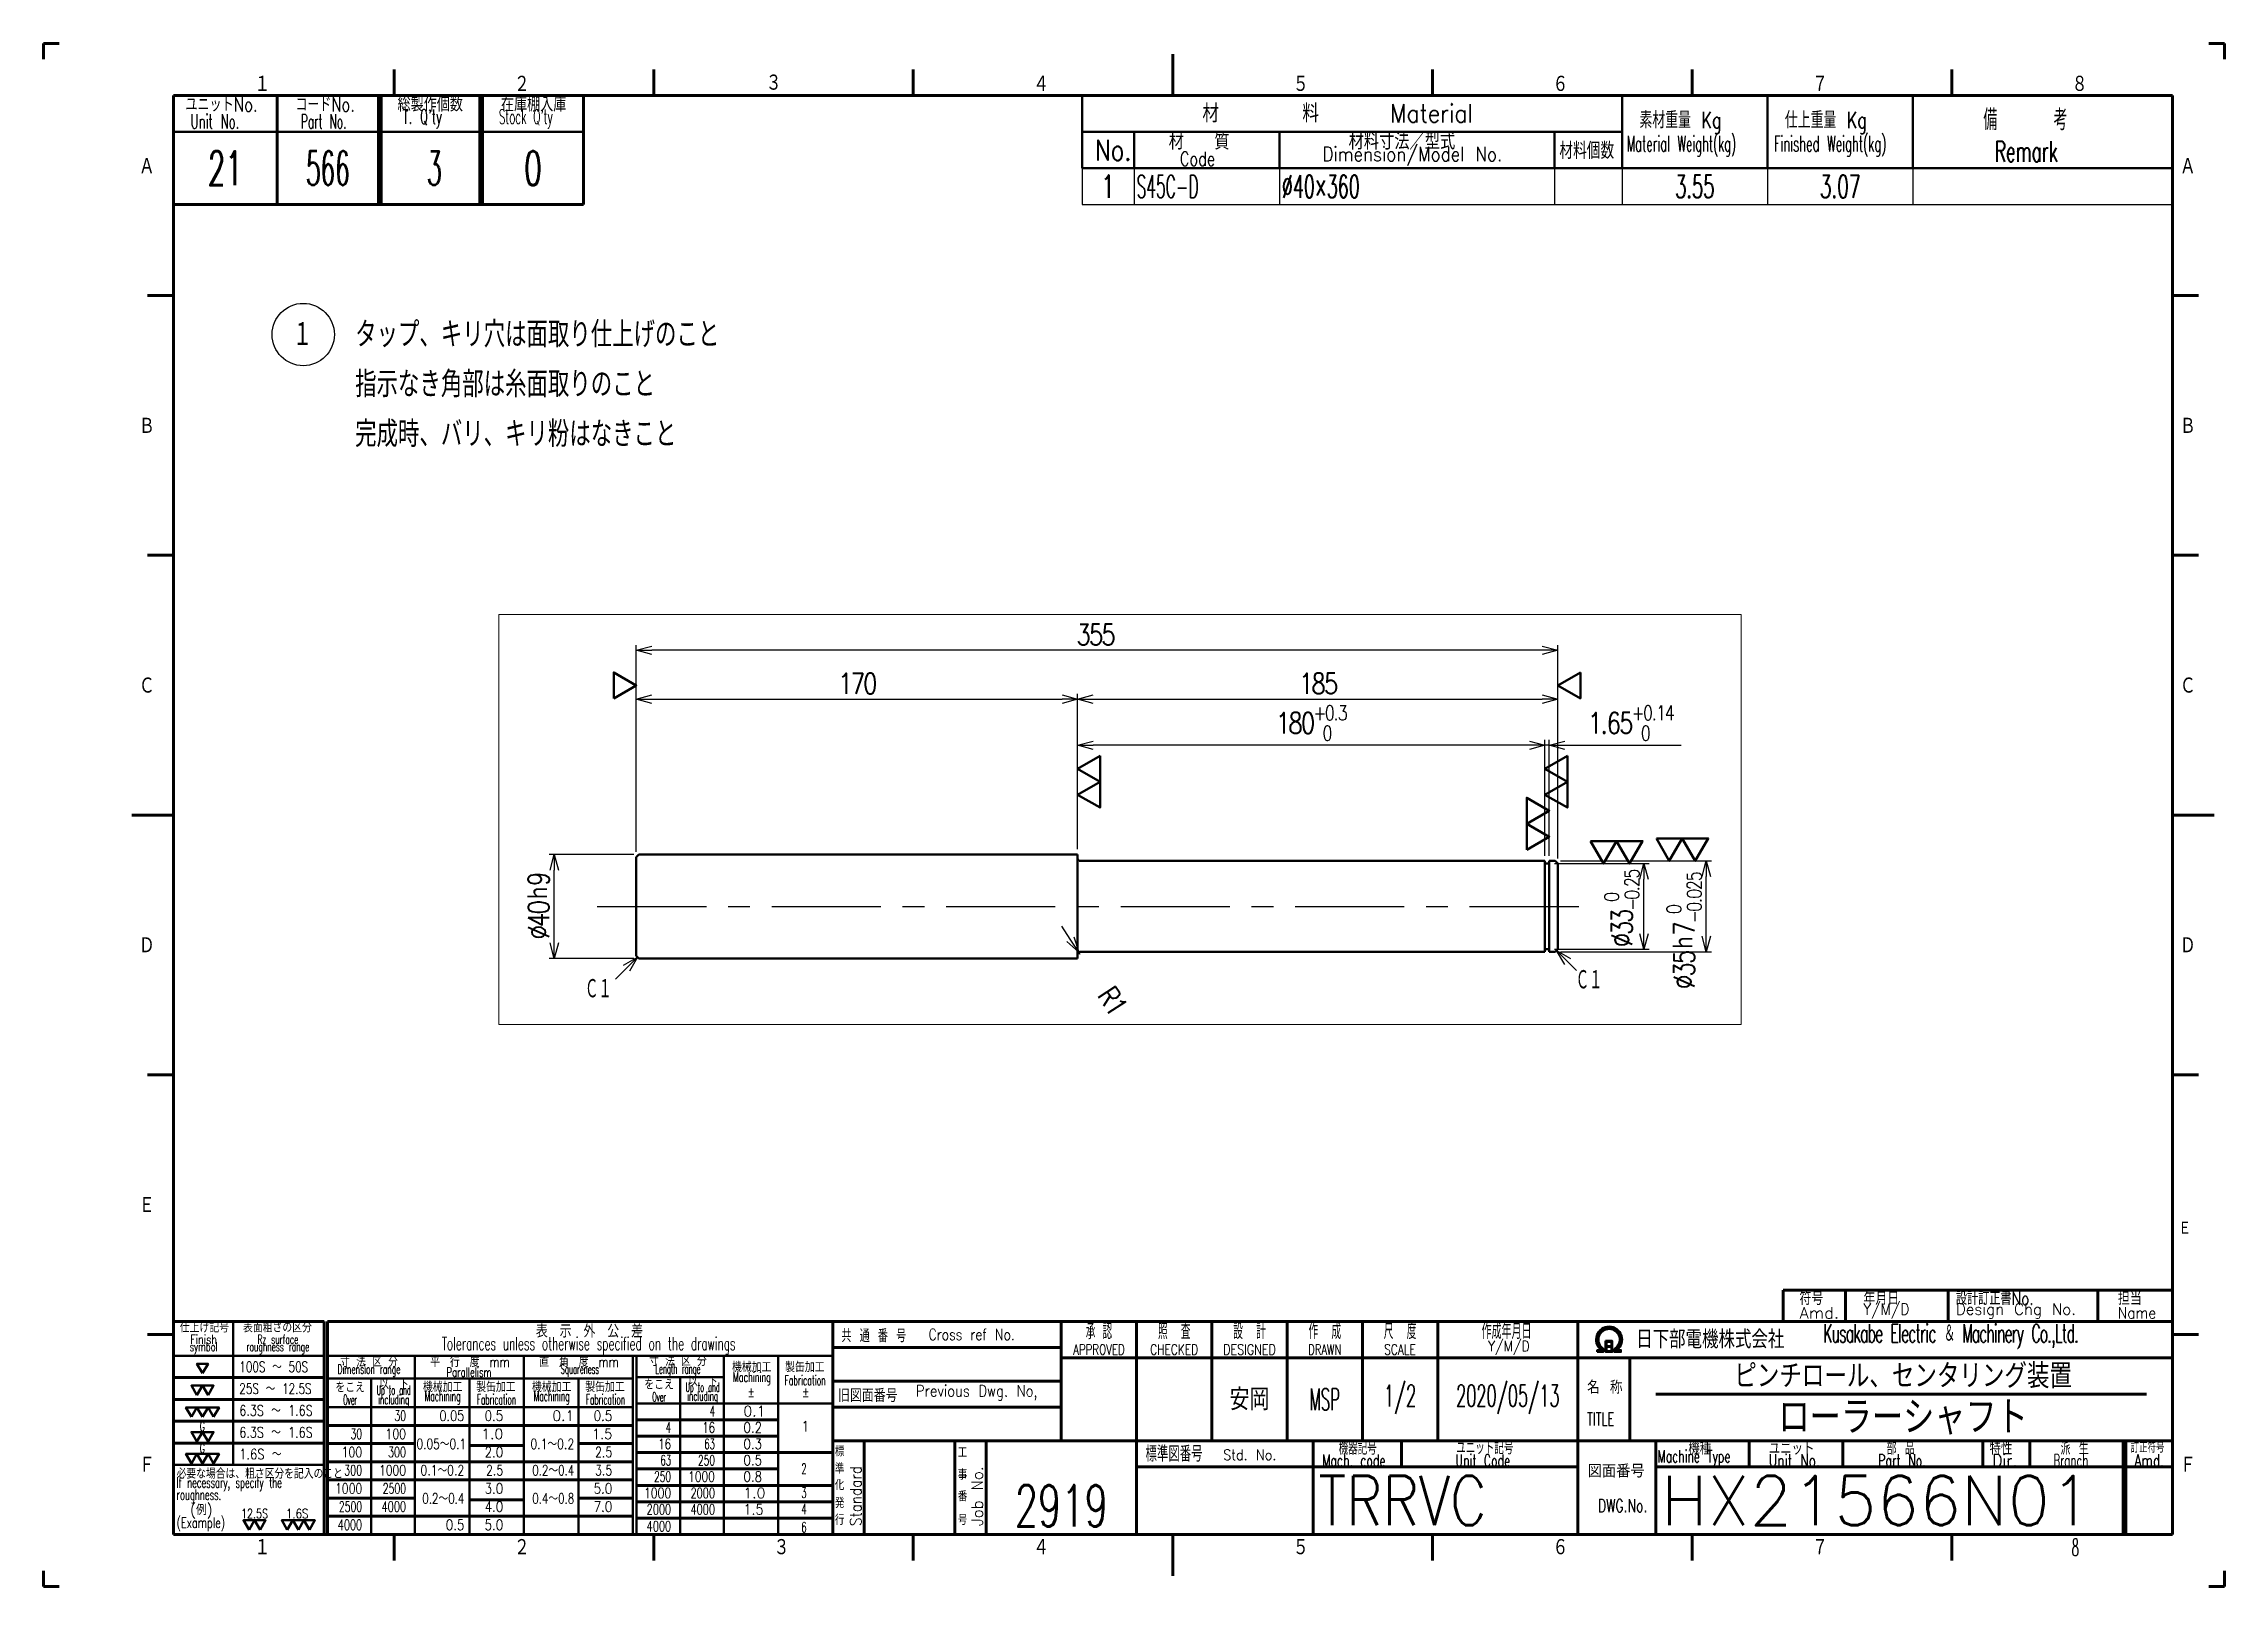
# Paper-space layout 'ICADSX Layout' of a CAD drawing. Header units: millimetres. Extents: x 0 to 420, y 0 to 297.
# The model-space entities are those that its viewports show. They can reach past a viewport. Long polylines and large blocks are cut down to what shows.
import ezdxf

# ---------------------------------------------------------------- set-up
doc = ezdxf.new("R2010")
doc.units = ezdxf.units.MM
doc.header["$LTSCALE"] = 0.330709
doc.linetypes.add('CENTER', pattern=[50.8, 31.75, -6.35, 6.35, -6.35])
for name, color, linetype in [('NoLayerName_001', 7, 'Continuous'), ('NoLayerName_002', 7, 'Continuous'), ('NoLayerName_003', 7, 'Continuous')]:
    doc.layers.add(name, color=color, linetype=linetype)
doc.layers.add('VIEWPORTS', color=7, linetype='Continuous', plot=False)
doc.styles.get("Standard").update_dxf_attribs({"font": 'txt', "bigfont": 'extfont2'})
doc.dimstyles.get("Standard").update_dxf_attribs({"dimtxt": 2.5, "dimasz": 2.5, "dimexe": 1.25, "dimexo": 0.625, "dimtad": 1, "dimdec": 3, "dimzin": 0, "dimdsep": 46, "dimtxsty": 'Standard', "dimcen": 2.5, "dimadec": 0, "dimazin": 0, "dimtfac": 0.75, "dimtdec": 3, "dimtmove": 0, "dimatfit": 3, "dimfxl": 1, "dimarcsym": 0})

psp = doc.layouts.new('ICADSX Layout')

# ---------------------------------------------------------------- texts
at = {"layer": 'NoLayerName_001', "color": 2, "lineweight": 25, "ltscale": 0.5, "char_height": 2.75, "attachment_point": 7}
for s, insert in [('\\A1;\\W0.7710;ユニットNo.', (27.29, 283.92)), ('\\A1;\\W0.7584;コードNo.', (48.52, 283.92)), ('\\A1;\\W0.8333;総製作個数', (68.16, 283.92)), ('\\A1;\\W0.8333;在庫棚入庫', (88.08, 283.92)), ('\\A1;\\W0.6000;Unit No.', (28.29, 280.64)), ('\\A1;\\W0.5455;Part No.', (49.52, 280.64)), ("\\A1;\\W0.6000;T. Q'ty", (69.16, 280.64)), ("\\A1;\\W0.5263;Stock Q'ty", (87.69, 280.64))]:
    psp.add_mtext(s, dxfattribs=dict(at, insert=insert))
at = {"layer": 'NoLayerName_001', "color": 2, "lineweight": 50, "ltscale": 0.5}
for s, insert, char_height, attachment_point in [('\\A1;\\W0.8333;材\u3000\u3000\u3000\u3000\u3000料', (223.18, 281.82), 3.5, 7), ('\\A1;\\W0.8780;Material', (259.34, 281.82), 3.5, 7), ('\\A1;\\W0.7051;素材重量 Kg', (307.35, 279.63), 3.2, 7), ('\\A1;\\W0.7051;仕上重量 Kg', (335.35, 279.63), 3.2, 7), ('\\A1;\\W0.6081;備     考', (373.58, 280.33), 4, 7), ('\\A1;\\W0.8036;No.', (202.5, 274.5), 4, 7), ('\\A1;\\W0.8333;材\u3000\u3000質', (216.68, 276.59), 3.2, 7), ('\\A1;\\W0.8636;Dimension/Model No.', (246.26, 273.45), 2.75, 7), ('\\A1;\\W0.8333;材料寸法／型式', (251.33, 276.59), 3.2, 7), ('\\A1;\\W0.7500;材料個数', (291.92, 274.79), 3.2, 7), ('\\A1;\\W0.5361;Material Weight(kg)', (304.87, 275.25), 3, 7), ('\\A1;\\W0.5415;Finished Weight(kg)', (333.24, 275.25), 3, 7), ('\\A1;\\W0.6000;Remark', (375.77, 274.25), 4, 7), ('\\A1;\\W0.7500;Code', (218.82, 273.45), 2.75, 7), ('\\A1;\\W0.8333;符号', (338.17, 54.18), 2.5, 7), ('\\A1;\\W0.8750;Y/M/D', (350.49, 51.55), 2.2, 7), ('\\A1;\\W0.8333;年月日', (350.49, 54.18), 2.5, 7), ('\\A1;\\W0.7800;設計訂正書No.', (368.29, 54.18), 2.5, 7), ('\\A1;\\W0.8333;担当', (399.5, 54.18), 2.5, 7), ('\\A1;\\W0.8333;仕上げ記号', (30.97, 48.87), 1.75, 8), ('\\A1;\\W0.8333;表面粗さの区分', (45.03, 48.87), 1.75, 8), ('\\A1;\\W0.8333;表\u3000示\u3000外\u3000公\u3000差', (105.12, 47.88), 2.5, 8), ('\\A1;\\W0.5147;承 認', (203.25, 49.09), 3, 5), ('\\A1;\\W0.4773;照  査', (217.75, 49.09), 3, 5), ('\\A1;\\W0.4773;設  計', (232.25, 49.09), 3, 5), ('\\A1;\\W0.4773;作  成', (246.75, 49.09), 3, 5), ('\\A1;\\W0.4773;尺  度', (261.25, 49.09), 3, 5), ('\\A1;\\W0.5833;作成年月日', (276.94, 47.59), 3, 7), ('\\A1;\\W1.0500;Amd.', (338.17, 51.55), 2.2, 7), ('\\A1;\\W0.5647;\\T0.9000;Kusakabe Electric ＆ Machinery Co.,Ltd.', (342.76, 45.8), 3.5, 7), ('\\A1;\\W0.9671;Design Chg No.', (368.29, 51.55), 2.2, 7), ('\\A1;\\W0.8750;Name', (399.5, 51.55), 2.2, 7), ('\\A1;\\W0.6545;symbol', (30.82, 44.7), 1.75, 8), ('\\A1;\\W0.7714;Finish', (30.82, 46.67), 1.75, 8), ('\\A1;\\W0.6000;roughness range', (45.12, 44.7), 1.75, 8), ('\\A1;\\W0.6000;Rz surface', (45.12, 46.67), 1.75, 8), ('\\A1;\\W0.5909;Tolerances unless otherwise specified on the drawings', (104.97, 44.67), 2.5, 8), ('\\A1;\\W0.7051;共 通 番 号', (159.88, 48.25), 2.5, 5), ('\\A1;\\W0.7905;Cross ref No.', (178.74, 48.5), 2.2, 5), ('\\A1;\\W0.7200;APPROVED', (203.25, 45.59), 2, 5), ('\\A1;\\W0.7500;CHECKED', (217.75, 45.59), 2, 5), ('\\A1;\\W0.7826;DESIGNED', (232.25, 45.59), 2, 5), ('\\A1;\\W0.7031;DRAWN', (246.75, 45.59), 2, 5), ('\\A1;\\W0.7500;SCALE', (261.25, 45.59), 2, 5), ('\\A1;\\W0.8750;Y/M/D', (278.19, 44.59), 2, 7), ('\\A1;\\W0.8233;日下部電機株式会社', (306.72, 45.8), 3.5, 7), ('\\A1;\\W0.7340;100S ～ 50S', (37.69, 41.26), 2, 7), ('\\A1;\\W0.6037;Dimension range', (62.67, 40.36), 1.75, 8), ('\\A1;\\W0.7051;寸 法 区 分', (62.67, 42.21), 2, 8), ('\\A1;\\W0.7609;平\u3000行\u3000度\u3000mm', (82.11, 42.21), 2, 8), ('\\A1;\\W0.6849;Parallelism', (81.93, 40.36), 1.75, 8), ('\\A1;\\W0.7609;直\u3000角\u3000度\u3000mm', (103.11, 42.21), 2, 8), ('\\A1;\\W0.5500;Squareness', (103.26, 40.36), 1.75, 8), ('\\A1;\\W0.7051;寸 法 区 分', (122.17, 42.39), 1.9, 8), ('\\A1;\\W0.5000;Length range', (122.17, 40.31), 1.9, 8), ('\\A1;\\W0.8333;機械加工', (136.38, 41.24), 1.9, 8), ('\\A1;\\W0.8333;製缶加工', (146.61, 41.24), 1.9, 8), ('\\A1;\\W0.7353;25S ～ 12.5S', (37.69, 37.06), 2, 7), ('\\A1;\\W0.8333;をこえ', (59.04, 37.35), 1.9, 8), ('\\A1;\\W0.4500;Up to and', (67.42, 36.3), 1.8, 8), ('\\A1;\\W0.8333;以\u3000下', (67.44, 37.95), 1.9, 8), ('\\A1;\\W0.8333;機械加工', (76.85, 37.42), 1.9, 8), ('\\A1;\\W0.8333;製缶加工', (87.11, 37.42), 1.9, 8), ('\\A1;\\W0.8333;機械加工', (97.85, 37.42), 1.9, 8), ('\\A1;\\W0.8333;製缶加工', (108.11, 37.42), 1.9, 8), ('\\A1;\\W0.8333;をこえ', (118.54, 37.9), 1.9, 8), ('\\A1;\\W0.4500;Up to and', (126.92, 36.85), 1.8, 8), ('\\A1;\\W0.8333;以\u3000下', (126.94, 38.5), 1.9, 8), ('\\A1;\\W0.5870;Machining', (136.42, 38.72), 1.9, 8), ('\\A1;\\W0.8333;±', (136.27, 36.46), 1.9, 8), ('\\A1;\\W0.5690;Fabrication', (146.67, 38.72), 1.9, 8), ('\\A1;\\W0.8333;±', (146.77, 36.46), 1.9, 8), ('\\A1;\\W0.8333;旧図面番号', (153, 35.5), 2.5, 7), ('\\A1;\\W0.8407;Previous Dwg. No,', (168.01, 35.8), 2.2, 7), ('\\A1;\\W0.8824;名 称', (297.26, 37.07), 2.5, 7), ('\\A1;\\W0.7867;6.3S ～ 1.6S', (37.69, 32.86), 2, 7), ('\\A1;\\W0.4500;Over', (59.04, 34.92), 2, 8), ('\\A1;\\W0.5651;including', (67.44, 34.48), 1.8, 8), ('\\A1;\\W0.6545;30', (69.8, 31.85), 2, 9), ('\\A1;\\W0.5283;Machining', (76.85, 34.99), 2, 8), ('\\A1;\\W0.8000;0.05', (81.02, 31.85), 2, 9), ('\\A1;\\W0.5121;Fabrication', (87.22, 34.99), 2, 8), ('\\A1;\\W0.8308;0.5', (88.51, 31.85), 2, 9), ('\\A1;\\W0.5283;Machining', (97.85, 34.99), 2, 8), ('\\A1;\\W0.9818;0.1', (102.19, 31.85), 2, 9), ('\\A1;\\W0.5121;Fabrication', (108.22, 34.99), 2, 8), ('\\A1;\\W0.8308;0.5', (109.51, 31.85), 2, 9), ('\\A1;\\W0.4500;Over', (118.54, 35.57), 1.8, 8), ('\\A1;\\W0.5651;including', (126.94, 35.13), 1.8, 8), ('\\A1;\\W0.6000;4', (129.3, 32.73), 2, 9), ('\\A1;\\W0.9818;0.1', (134.79, 32.73), 2, 7), ('\\A1;\\W0.6000;G', (31.04, 29.89), 1.8, 9), ('\\A1;\\W0.7867;6.3S ～ 1.6S', (37.69, 28.66), 2, 7), ('\\A1;\\W0.6545;30', (61.35, 28.35), 2, 9), ('\\A1;\\W0.7714;100', (69.8, 28.35), 2, 9), ('\\A1;\\W0.9818;1.0', (88.51, 28.35), 2, 9), ('\\A1;\\W0.9000;1.5', (109.51, 28.35), 2, 9), ('\\A1;\\W0.6000;4', (120.85, 29.58), 2, 9), ('\\A1;\\W0.7200;16', (129.3, 29.58), 2, 9), ('\\A1;\\W0.8308;0.2', (134.79, 29.58), 2, 7), ('\\A1;\\W0.9000;1', (145.92, 29.81), 2, 7), ('\\A1;\\W0.6429;TITLE', (297.26, 30.99), 2.5, 7), ('\\A1;\\W0.6000;G', (31.04, 25.69), 1.8, 9), ('\\A1;\\W0.8065;1.6S ～ ', (37.69, 24.46), 2, 7), ('\\A1;\\W0.7714;100', (61.35, 24.85), 2, 9), ('\\A1;\\W0.6750;300', (69.8, 24.85), 2, 9), ('\\A1;\\W0.7459;0.05～0.1', (81.36, 26.42), 2, 9), ('\\A1;\\W0.8308;2.0', (88.51, 24.85), 2, 9), ('\\A1;\\W0.7692;0.1～0.2', (102.19, 26.42), 2, 9), ('\\A1;\\W0.7714;2.5', (109.51, 24.85), 2, 9), ('\\A1;\\W0.7200;16', (120.85, 26.43), 2, 9), ('\\A1;\\W0.6000;63', (120.85, 23.28), 2, 9), ('\\A1;\\W0.6353;250', (129.3, 23.28), 2, 9), ('\\A1;\\W0.6000;63', (129.3, 26.43), 2, 9), ('\\A1;\\W0.8308;0.3', (134.79, 26.43), 2, 7), ('\\A1;\\W0.8308;0.5', (134.79, 23.28), 2, 7), ('\\A1;\\W0.8333;標', (152.39, 25.01), 2, 7), ('\\A1;\\W0.8333;工', (176.06, 24.81), 2, 7), ('\\A1;\\W0.6667;標準図番号', (212.21, 24.02), 3, 7), ('\\A1;\\W0.9000;Std. No.', (227.18, 24.32), 2, 7), ('\\A1;\\W0.6429;Mach. code', (246.24, 23.01), 2.4, 7), ('\\A1;\\W0.6667;機器記号', (249.42, 25.34), 2.5, 7), ('\\A1;\\W0.6480;Unit Code', (271.9, 23.01), 2.4, 7), ('\\A1;\\W0.6667;ユニット記号', (272.06, 25.43), 2.5, 7), ('\\A1;\\W0.6353;Machine Type', (310.83, 23.03), 2.4, 7), ('\\A1;\\W0.8333;機種', (316.76, 25.34), 2.4, 7), ('\\A1;\\W0.8333;ユニット', (332.24, 25.34), 2.4, 7), ('\\A1;\\W0.7200;Unit No.', (332.25, 23.03), 2.4, 7), ('\\A1;\\W0.6545;Part No.', (353.3, 23.03), 2.4, 7), ('\\A1;\\W0.7353;部 品', (354.93, 25.34), 2.4, 7), ('\\A1;\\W0.8333;特性', (374.77, 25.34), 2.4, 7), ('\\A1;\\W0.9000;Dir.', (375.3, 23.03), 2.4, 7), ('\\A1;\\W0.6000;Branch', (387.07, 23.03), 2.4, 7), ('\\A1;\\W0.7353;派 生', (388.43, 25.34), 2.4, 7), ('\\A1;\\W0.5833;訂正符号', (401.94, 25.74), 2, 7), ('\\A1;\\W0.7200;Amd.', (402.67, 23.03), 2.4, 7), ('\\A1;\\W0.7083;必要な場合は、粗さ区分を記入のこと', (25.61, 20.72), 1.9, 7), ('\\A1;\\W0.5851;If necessary, specify the', (25.61, 18.32), 2, 7), ('\\A1;\\W0.6750;300', (61.35, 21.35), 2, 9), ('\\A1;\\W0.7579;1000', (69.8, 21.35), 2, 9), ('\\A1;\\W0.7692;0.1～0.2', (81.02, 21.35), 2, 9), ('\\A1;\\W0.7714;2.5', (88.51, 21.35), 2, 9), ('\\A1;\\W0.7229;0.2～0.4', (102.19, 21.35), 2, 9), ('\\A1;\\W0.7714;3.5', (109.51, 21.35), 2, 9), ('\\A1;\\W0.6353;250', (120.85, 20.13), 2, 9), ('\\A1;\\W0.7579;1000', (129.3, 20.13), 2, 9), ('\\A1;\\W0.8308;0.8', (134.79, 20.13), 2, 7), ('\\A1;\\W0.6000;2', (145.92, 21.65), 2, 7), ('\\A1;\\W0.8333;準', (152.39, 21.69), 2, 7), ('\\A1;\\W0.8333;事', (176.06, 20.51), 2, 7), ('\\A1;図面番号', (297.36, 20.95), 2.5, 7), ('\\A1;\\W0.5893;roughness.', (25.61, 15.99), 2, 7), ('\\A1;\\W0.7579;1000', (61.35, 17.85), 2, 9), ('\\A1;\\W0.6545;2500', (69.8, 17.85), 2, 9), ('\\A1;\\W0.7229;0.2～0.4', (81.02, 15.93), 2, 9), ('\\A1;\\W0.8308;3.0', (88.51, 17.85), 2, 9), ('\\A1;\\W0.7229;0.4～0.8', (102.19, 15.93), 2, 9), ('\\A1;\\W0.8308;5.0', (109.51, 17.85), 2, 9), ('\\A1;\\W0.7579;1000', (120.85, 16.98), 2, 9), ('\\A1;\\W0.6857;2000', (129.3, 16.98), 2, 9), ('\\A1;\\W0.9818;1.0', (134.79, 16.98), 2, 7), ('\\A1;\\W0.6000;3', (145.92, 17.04), 2, 7), ('\\A1;\\W0.8333;化', (152.39, 18.53), 2, 7), ('\\A1;\\W0.8333;発', (152.39, 15.05), 2, 7), ('\\A1;\\W0.8333;番', (176.06, 16.34), 2, 7), ('\\A1;\\W0.6894;(Example)', (25.61, 10.6), 2, 7), ('\\A1;\\W0.9474;(例)', (28.2, 13.08), 2, 7), ('\\A1;\\W0.7500;12.5S', (38.03, 13.1), 1.8, 7), ('\\A1;\\W0.8000;1.6S', (46.68, 13.1), 1.8, 7), ('\\A1;\\W0.6857;4000', (61.35, 10.85), 2, 9), ('\\A1;\\W0.6545;2500', (61.35, 14.35), 2, 9), ('\\A1;\\W0.6857;4000', (69.8, 14.35), 2, 9), ('\\A1;\\W0.8308;0.5', (81.02, 10.85), 2, 9), ('\\A1;\\W0.8308;4.0', (88.51, 14.35), 2, 9), ('\\A1;\\W0.8308;5.0', (88.51, 10.85), 2, 9), ('\\A1;\\W0.8308;7.0', (109.51, 14.35), 2, 9), ('\\A1;\\W0.6857;2000', (120.85, 13.83), 2, 9), ('\\A1;\\W0.6857;4000', (129.3, 13.83), 2, 9), ('\\A1;\\W0.9000;1.5', (134.79, 13.83), 2, 7), ('\\A1;\\W0.6000;4', (145.92, 13.89), 2, 7), ('\\A1;\\W0.8333;行', (152.39, 11.82), 2, 7), ('\\A1;\\W0.8333;号', (176.06, 11.82), 2, 7), ('\\A1;\\W0.7000;DWG.No.', (304.11, 15.54), 2.5, 5), ('\\A1;\\W0.6857;4000', (120.85, 10.58), 2, 9), ('\\A1;\\W0.6000;6', (145.92, 10.39), 2, 7)]:
    psp.add_mtext(s, dxfattribs=dict(at, insert=insert, char_height=char_height, attachment_point=attachment_point))
at = {"layer": 'NoLayerName_001', "color": 2, "lineweight": 50, "ltscale": 0.5, "char_height": 2.2, "attachment_point": 7, "rotation": 90}
for s, insert in [('\\A1;\\W0.8750;Standard', (157.52, 11.63)), ('\\A1;\\W0.9671;Job No.', (180.91, 11.63))]:
    psp.add_mtext(s, dxfattribs=dict(at, insert=insert))
at = {"layer": 'NoLayerName_002', "color": 2, "lineweight": 100, "ltscale": 0.5, "char_height": 5, "attachment_point": 7}
for s, insert in [('\\A1;\\W0.7500;タップ、キリ穴は面取り仕上げのこと', (60, 238.5)), ('\\A1;\\W0.7500;指示なき角部は糸面取りのこと', (60, 228.9)), ('\\A1;\\W0.7500;完成時、バリ、キリ粉はなきこと', (60, 219.3))]:
    psp.add_mtext(s, dxfattribs=dict(at, insert=insert))
at = {"layer": 'NoLayerName_003', "color": 7, "lineweight": 100, "ltscale": 0.5}
for s, insert, char_height, attachment_point in [('\\A1;\\W0.8333;１', (40.6, 287.58), 3.3108, 7), ('\\A1;\\W0.8333;２', (90.6, 287.58), 3.3108, 7), ('\\A1;\\W0.8333;３', (140.6, 289.47), 3.3108, 5), ('\\A1;\\W0.8333;４', (190.6, 287.58), 3.3108, 7), ('\\A1;\\W0.8333;５', (240.6, 287.58), 3.3108, 7), ('\\A1;\\W0.8333;６', (290.6, 287.58), 3.3108, 7), ('\\A1;\\W0.8333;７', (340.6, 287.58), 3.3108, 7), ('\\A1;\\W0.8333;８', (390.6, 287.58), 3.3108, 7), ('\\A1;\\W0.8333;Ａ', (18.36, 271.74), 3.3108, 7), ('\\A1;\\W0.8333;Ａ', (411.44, 271.74), 3.3108, 7), ('\\A1;\\W0.8333;Ｂ', (18.36, 221.74), 3.3108, 7), ('\\A1;\\W0.8333;Ｂ', (411.44, 221.74), 3.3108, 7), ('\\A1;\\W0.8333;Ｃ', (18.36, 171.74), 3.3108, 7), ('\\A1;\\W0.8333;Ｃ', (411.44, 171.74), 3.3108, 7), ('\\A1;\\W0.8333;Ｄ', (18.36, 121.74), 3.3108, 7), ('\\A1;\\W0.8333;Ｄ', (411.44, 121.74), 3.3108, 7), ('\\A1;\\W0.8333;Ｅ', (18.36, 71.74), 3.3108, 7), ('\\A1;\\W0.8333;Ｅ', (411.15, 67.64), 2.6486, 7), ('\\A1;\\W0.8333;Ｆ', (18.36, 21.74), 3.3108, 7), ('\\A1;\\W0.8333;Ｆ', (411.44, 21.74), 3.3108, 7), ('\\A1;\\W0.8333;１', (40.6, 5.87), 3.3108, 7), ('\\A1;\\W0.8333;２', (90.6, 5.87), 3.3108, 7), ('\\A1;\\W0.8333;３', (140.6, 5.87), 3.3108, 7), ('\\A1;\\W0.8333;４', (190.6, 5.87), 3.3108, 7), ('\\A1;\\W0.8333;５', (240.6, 5.87), 3.3108, 7), ('\\A1;\\W0.8333;６', (290.6, 5.87), 3.3108, 7), ('\\A1;\\W0.8333;７', (340.6, 5.87), 3.3108, 7), ('\\A1;\\W0.5000;8', (390.6, 5.87), 3.3108, 7)]:
    psp.add_mtext(s, dxfattribs=dict(at, insert=insert, char_height=char_height, attachment_point=attachment_point))

msp = doc.modelspace()

# ---------------------------------------------------------------- blocks, each defined once
blk = doc.blocks.new('JZB_0001')
at = {"layer": 'NoLayerName_001', "color": 21, "linetype": 'Continuous', "lineweight": 25}
for p, q in [((0, 7), (0, 0)), ((10, 7), (10, 0)), ((38, 7), (38, 0)), ((91, 7), (91, 0)), ((104, 7), (104, 0)), ((132, 7), (132, 0)), ((160, 7), (160, 0)), ((0, 0), (10, 0)), ((10, 0), (38, 0)), ((38, 0), (91, 0)), ((91, 0), (104, 0)), ((104, 0), (132, 0)), ((132, 0), (160, 0)), ((160, 0), (210, 0))]:
    blk.add_line(p, q, dxfattribs=at)
at = {"layer": 'NoLayerName_001', "color": 2, "lineweight": 50, "char_height": 4.36}
for s, insert, attachment_point in [('\\A1;\\W0.7500;1', (5, 3.5), 5), ('\\A1;\\W0.5000;S45C-D', (10.5, 3.5), 4), ('\\A1;\\W0.5639;%%c40×360', (38.5, 3.5), 4), ('\\A1;\\W0.5769;3.55 ', (118, 3.5), 5), ('\\A1;\\W0.6000;3.07 ', (146, 3.5), 5)]:
    blk.add_mtext(s, dxfattribs=dict(at, insert=insert, attachment_point=attachment_point))
blk = doc.blocks.new('JZB_0002')
at = {"layer": 'NoLayerName_001', "color": 2, "lineweight": 50, "attachment_point": 5}
for s, insert, char_height in [('\\A1;\\W0.8333;ピンチロール、センタリング装置', (171.73, 29), 4.73), ('\\A1;\\W0.8333;安岡', (45.85, 24.5), 4.18), ('\\A1;\\W0.5000;MSP', (60.35, 24.5), 4.18), ('\\A1;\\W0.5625;1/2', (74.85, 24.5), 4.18), ('\\A1;\\W0.5455;2020/05/13', (95.6, 24.5), 4.18), ('\\A1;\\W0.8333;ローラーシャフト', (171.73, 21), 6.55)]:
    blk.add_mtext(s, dxfattribs=dict(at, insert=insert, char_height=char_height))
at = {"layer": 'NoLayerName_001', "color": 7, "lineweight": 50}
for s, insert, char_height, attachment_point in [('\\A1;\\W0.8203;TRRVC', (59.1, 5), 9.5, 4), ('\\A1;HX21566N01', (125.1, 5), 9.5, 4), ('\\A1;\\W0.6545;2919', (9.6, 0), 8, 8)]:
    blk.add_mtext(s, dxfattribs=dict(at, insert=insert, char_height=char_height, attachment_point=attachment_point))
blk = doc.blocks.new('JZB_0003')
at = {"layer": 'NoLayerName_001', "color": 2, "lineweight": 50, "char_height": 6.55, "attachment_point": 5}
for s, insert in [('\\A1;\\W0.6000;21', (3.27, 3.27)), ('\\A1;\\W0.5000;566', (23.02, 3.27)), ('\\A1;\\W0.5000;3', (43.52, 3.27)), ('\\A1;\\W0.6000;0', (62.52, 3.27))]:
    blk.add_mtext(s, dxfattribs=dict(at, insert=insert))
blk = doc.blocks.new('DIM_0001')
at = {"layer": 'NoLayerName_001', "color": 3, "linetype": 'Continuous', "lineweight": 25}
blk.add_circle((6, 6), 6, dxfattribs=at)
at = {"layer": 'NoLayerName_001', "color": 2, "linetype": 'Continuous', "lineweight": 50, "width": 0.666667}
blk.add_text('１', height=5, dxfattribs=at).set_placement((4, 3.5))
blk = doc.blocks.new('SX_FinishSymbol_2')
at = {"color": 0, "linetype": 'ByBlock', "lineweight": -2}
for points in [[(-1, 0.866), (-0.5, 0), (0, 0.866)], [(0, 0.866), (0.5, 0), (1, 0.866)]]:
    blk.add_lwpolyline(points, close=True, dxfattribs=at)
blk = doc.blocks.new('_OPEN30')
at = {"color": 0, "linetype": 'ByBlock', "lineweight": -2}
for p, q in [((-1, 0.267949), (0, 0)), ((0, 0), (-1, -0.267949)), ((0, 0), (-1, 0))]:
    blk.add_line(p, q, dxfattribs=at)
blk = doc.blocks.new('*D9')
at = {"layer": 'Defpoints', "color": 0}
for p in [(350, 62.08), (350, 17.5), (351.65, 17.5)]:
    blk.add_point(p, dxfattribs=at)
at = {"layer": 'NoLayerName_001', "color": 0, "linetype": 'Continuous', "lineweight": 25}
for p, q in [((344, 62.08), (338, 62.08)), ((350, 19.5), (350, 64.08)), ((351.65, 62.08), (350, 62.08)), ((351.65, 19.5), (351.65, 64.08)), ((351.65, 62.08), (402.51, 62.08)), ((357.65, 62.08), (363.65, 62.08))]:
    blk.add_line(p, q, dxfattribs=at)
at = {"layer": 'NoLayerName_001', "color": 0, "lineweight": 25, "xscale": 6, "yscale": 6, "zscale": 6}
blk.add_blockref('_OPEN30', (350, 62.08), dxfattribs=at)
at = {"layer": 'NoLayerName_001', "color": 0, "lineweight": 25, "xscale": 6, "yscale": 6, "zscale": 6, "rotation": 180}
blk.add_blockref('_OPEN30', (351.65, 62.08), dxfattribs=at)
at = {"layer": 'NoLayerName_001', "color": 2, "lineweight": 50, "insert": (383.08, 70.61), "char_height": 8, "attachment_point": 5}
blk.add_mtext('\\A1;\\W0.8000;\\T0.8750;1.65{\\H5.600000;\\S+0.14^  0;}', dxfattribs=at)
blk = doc.blocks.new('*D10')
at = {"layer": 'Defpoints', "color": 0}
for p in [(354, 17.5), (412.14, 17.5), (354, -17.5)]:
    blk.add_point(p, dxfattribs=at)
at = {"layer": 'NoLayerName_001', "color": 0, "linetype": 'Continuous', "lineweight": 25}
for p, q in [((356, 17.5), (414.14, 17.5)), ((412.14, -11.5), (412.14, 11.5)), ((356, -17.5), (414.14, -17.5))]:
    blk.add_line(p, q, dxfattribs=at)
at = {"layer": 'NoLayerName_001', "color": 0, "lineweight": 25, "xscale": 6, "yscale": 6, "zscale": 6}
for p, rotation in [((412.14, 17.5), 90), ((412.14, -17.5), 270)]:
    blk.add_blockref('_OPEN30', p, dxfattribs=dict(at, rotation=rotation))
at = {"layer": 'NoLayerName_001', "color": 2, "lineweight": 50, "insert": (403.61, -9.38), "char_height": 8, "attachment_point": 5, "rotation": 90}
blk.add_mtext('\\A1;\\W0.8000;\\T0.8750;%%c35ｈ7{{\\H0.70x;\\A1;\\S 0^ -0.025;}}', dxfattribs=at)
blk = doc.blocks.new('*D11')
at = {"layer": 'Defpoints', "color": 0}
for p in [(351.65, 16.5), (388.15, 16.5), (351.65, -16.5)]:
    blk.add_point(p, dxfattribs=at)
at = {"layer": 'NoLayerName_001', "color": 0, "linetype": 'Continuous', "lineweight": 25}
for p, q in [((353.65, 16.5), (390.15, 16.5)), ((388.15, -10.5), (388.15, 10.5)), ((353.65, -16.5), (390.15, -16.5))]:
    blk.add_line(p, q, dxfattribs=at)
at = {"layer": 'NoLayerName_001', "color": 0, "lineweight": 25, "xscale": 6, "yscale": 6, "zscale": 6}
for p, rotation in [((388.15, 16.5), 90), ((388.15, -16.5), 270)]:
    blk.add_blockref('_OPEN30', p, dxfattribs=dict(at, rotation=rotation))
at = {"layer": 'NoLayerName_001', "color": 2, "lineweight": 50, "insert": (379.62, -0.84), "char_height": 8, "attachment_point": 5, "rotation": 90}
blk.add_mtext('\\A1;\\W0.8000;\\T0.7500;%%c33{\\H5.600000;\\S 0^ -0.25;}', dxfattribs=at)
blk = doc.blocks.new('SX_FinishSymbol_1')
at = {"color": 0, "linetype": 'ByBlock', "lineweight": -2}
blk.add_lwpolyline([(-0.5, 0.866), (0, 0), (0.5, 0.866)], close=True, dxfattribs=at)
blk = doc.blocks.new('*D14')
at = {"layer": 'Defpoints', "color": 0}
for p in [(170.46, -17.66), (171, -18.5)]:
    blk.add_point(p, dxfattribs=at)
at = {"layer": 'NoLayerName_001', "color": 0, "linetype": 'Continuous', "lineweight": 25}
for p, q in [((167.19, -12.63), (163.93, -7.59)), ((171, -18.5), (170.46, -17.66))]:
    blk.add_line(p, q, dxfattribs=at)
at = {"layer": 'NoLayerName_001', "color": 0, "lineweight": 25, "xscale": 6, "yscale": 6, "zscale": 6, "rotation": 302.9623598824692}
blk.add_blockref('_OPEN30', (170.46, -17.66), dxfattribs=at)
at = {"layer": 'NoLayerName_001', "color": 2, "lineweight": 50, "insert": (183.33, -36.23), "char_height": 8, "attachment_point": 5, "rotation": 302.96236}
blk.add_mtext('\\W0.8000;\\T0.8750;R1', dxfattribs=at)
blk = doc.blocks.new('_NONE')
blk = doc.blocks.new('DIM_0002')
at = {"color": 3, "linetype": 'Continuous', "lineweight": 25}
blk.add_line((20.23, 16.27), (11.72, 7.76), dxfattribs=at)
blk.add_lwpolyline([(14.85, 13.17), (20.23, 16.27), (17.12, 10.89)], dxfattribs=at)
at = {"color": 2, "linetype": 'Continuous', "lineweight": 50, "width": 0.583333}
blk.add_text('Ｃ１', height=8, dxfattribs=at).set_placement((0, 0))
blk = doc.blocks.new('DIM_0003')
at = {"color": 3, "linetype": 'Continuous', "lineweight": 25}
blk.add_line((0, 15.33), (7.64, 7.68), dxfattribs=at)
blk.add_lwpolyline([(3.11, 9.95), (0, 15.33), (5.38, 12.22)], dxfattribs=at)
at = {"color": 2, "linetype": 'Continuous', "lineweight": 50, "width": 0.583333}
blk.add_text('Ｃ１', height=8, dxfattribs=at).set_placement((7.39, 0))
blk = doc.blocks.new('*D17')
at = {"layer": 'Defpoints', "color": 0}
for p in [(-31.58, 20), (1, 20), (1, -20)]:
    blk.add_point(p, dxfattribs=at)
at = {"layer": 'NoLayerName_001', "color": 0, "linetype": 'Continuous', "lineweight": 25}
for p, q in [((-1, 20), (-33.58, 20)), ((-31.58, -14), (-31.58, 14)), ((-1, -20), (-33.58, -20))]:
    blk.add_line(p, q, dxfattribs=at)
at = {"layer": 'NoLayerName_001', "color": 0, "lineweight": 25, "xscale": 6, "yscale": 6, "zscale": 6}
for p, rotation in [((-31.58, 20), 90), ((-31.58, -20), 270)]:
    blk.add_blockref('_OPEN30', p, dxfattribs=dict(at, rotation=rotation))
at = {"layer": 'NoLayerName_001', "color": 2, "lineweight": 50, "insert": (-37.58, 0), "char_height": 8, "attachment_point": 5, "rotation": 90}
blk.add_mtext('\\W0.8000;\\T0.8750;%%c40ｈ9', dxfattribs=at)
blk = doc.blocks.new('*D18')
at = {"layer": 'Defpoints', "color": 0}
for p in [(170, 62.08), (170, 20), (350, 17.5)]:
    blk.add_point(p, dxfattribs=at)
at = {"layer": 'NoLayerName_001', "color": 0, "linetype": 'Continuous', "lineweight": 25}
for p, q in [((170, 22), (170, 64.08)), ((344, 62.08), (176, 62.08)), ((350, 19.5), (350, 64.08))]:
    blk.add_line(p, q, dxfattribs=at)
at = {"layer": 'NoLayerName_001', "color": 0, "lineweight": 25, "xscale": 6, "yscale": 6, "zscale": 6}
for p, rotation in [((170, 62.08), 180), ((350, 62.08), 360)]:
    blk.add_blockref('_OPEN30', p, dxfattribs=dict(at, rotation=rotation))
at = {"layer": 'NoLayerName_001', "color": 2, "lineweight": 50, "insert": (260, 70.61), "char_height": 8, "attachment_point": 5}
blk.add_mtext('\\A1;\\W0.8000;\\T0.8750;180{\\H5.600000;\\S+0.3^  0;}', dxfattribs=at)
blk = doc.blocks.new('*D19')
at = {"layer": 'Defpoints', "color": 0}
for p in [(170, 79.8), (0, 19), (170, 20)]:
    blk.add_point(p, dxfattribs=at)
at = {"layer": 'NoLayerName_001', "color": 0, "linetype": 'Continuous', "lineweight": 25}
for p, q in [((0, 21), (0, 81.8)), ((6, 79.8), (164, 79.8)), ((170, 22), (170, 81.8))]:
    blk.add_line(p, q, dxfattribs=at)
at = {"layer": 'NoLayerName_001', "color": 0, "lineweight": 25, "xscale": 6, "yscale": 6, "zscale": 6, "rotation": 180}
blk.add_blockref('_OPEN30', (0, 79.8), dxfattribs=at)
at = {"layer": 'NoLayerName_001', "color": 0, "lineweight": 25, "xscale": 6, "yscale": 6, "zscale": 6}
blk.add_blockref('_OPEN30', (170, 79.8), dxfattribs=at)
at = {"layer": 'NoLayerName_001', "color": 2, "lineweight": 50, "insert": (85, 85.8), "char_height": 8, "attachment_point": 5}
blk.add_mtext('\\W0.8000;\\T0.8750;170', dxfattribs=at)
blk = doc.blocks.new('*D20')
at = {"layer": 'Defpoints', "color": 0}
for p in [(355, 79.8), (170, 20), (355, 16.5)]:
    blk.add_point(p, dxfattribs=at)
at = {"layer": 'NoLayerName_001', "color": 0, "linetype": 'Continuous', "lineweight": 25}
for p, q in [((170, 22), (170, 81.8)), ((176, 79.8), (349, 79.8)), ((355, 18.5), (355, 81.8))]:
    blk.add_line(p, q, dxfattribs=at)
at = {"layer": 'NoLayerName_001', "color": 0, "lineweight": 25, "xscale": 6, "yscale": 6, "zscale": 6, "rotation": 180}
blk.add_blockref('_OPEN30', (170, 79.8), dxfattribs=at)
at = {"layer": 'NoLayerName_001', "color": 0, "lineweight": 25, "xscale": 6, "yscale": 6, "zscale": 6}
blk.add_blockref('_OPEN30', (355, 79.8), dxfattribs=at)
at = {"layer": 'NoLayerName_001', "color": 2, "lineweight": 50, "insert": (262.5, 85.8), "char_height": 8, "attachment_point": 5}
blk.add_mtext('\\W0.8000;\\T0.8750;185', dxfattribs=at)
blk = doc.blocks.new('*D21')
at = {"layer": 'Defpoints', "color": 0}
for p in [(0, 98.65), (0, 19), (355, 16.5)]:
    blk.add_point(p, dxfattribs=at)
at = {"layer": 'NoLayerName_001', "color": 0, "linetype": 'Continuous', "lineweight": 25}
for p, q in [((0, 21), (0, 100.65)), ((349, 98.65), (6, 98.65)), ((355, 18.5), (355, 100.65))]:
    blk.add_line(p, q, dxfattribs=at)
at = {"layer": 'NoLayerName_001', "color": 0, "lineweight": 25, "xscale": 6, "yscale": 6, "zscale": 6}
for p, rotation in [((0, 98.65), 180), ((355, 98.65), 360)]:
    blk.add_blockref('_OPEN30', p, dxfattribs=dict(at, rotation=rotation))
at = {"layer": 'NoLayerName_001', "color": 2, "lineweight": 50, "insert": (176.78, 104.65), "char_height": 8, "attachment_point": 5}
blk.add_mtext('\\W0.8000;\\T0.8750;355', dxfattribs=at)
blk = doc.blocks.new('JZB_0004')
at = {"layer": 'NoLayerName_001', "color": 7, "linetype": 'Continuous', "lineweight": 50}
for p, q in [((1, 40), (0, 39)), ((0, 39), (0, 1)), ((170, 40), (1, 40)), ((170, 40), (170, 0)), ((350, 37.5), (171, 37.5)), ((350, 37.5), (350, 2.5)), ((351.65, 36.5), (350, 36.5)), ((354, 37.5), (351.65, 37.5)), ((351.65, 37.5), (351.65, 2.5)), ((355, 36.5), (354, 37.5)), ((355, 36.5), (355, 3.5)), ((0, 1), (1, 0)), ((1, 0), (170, 0)), ((171, 2.5), (350, 2.5)), ((350, 3.5), (351.65, 3.5)), ((351.65, 2.5), (354, 2.5)), ((354, 2.5), (355, 3.5))]:
    blk.add_line(p, q, dxfattribs=at)
for centre, start, end in [((171, 38.5), 180, 270), ((171, 1.5), 90, 180)]:
    blk.add_arc(centre, 1, start, end, dxfattribs=at)

# ---------------------------------------------------------------- dimensions: what is measured, and where the dimension line sits
at = {"layer": 'NoLayerName_001', "color": 3, "linetype": 'Continuous', "lineweight": 50}
for base, p1, p2, angle, text, override, picture, middle in [((0, 98.6514), (355, 16.5), (0, 19), 180, '\\W0.8000;\\T0.8750;<>', {"dimtxt": 8, "dimasz": 6, "dimexe": 2, "dimexo": 2, "dimgap": 2, "dimzin": 8, "dimblk": 'OPEN30', "dimclrd": 0, "dimclre": 0, "dimclrt": 2, "dimtp": 0, "dimtm": 0, "dimlwd": 25, "dimlwe": 25}, '*D21', (176.7778, 98.6514)), ((170, 62.0774), (350, 17.5), (170, 20), 180, '\\W0.8000;\\T0.8750;<>', {"dimtxt": 8, "dimasz": 6, "dimexe": 2, "dimexo": 2, "dimgap": 2, "dimzin": 8, "dimblk": 'OPEN30', "dimclrd": 0, "dimclre": 0, "dimclrt": 2, "dimtol": 1, "dimtp": 0.3, "dimtm": 0, "dimtfac": 0.7, "dimtdec": 1, "dimtolj": 1, "dimlwd": 25, "dimlwe": 25}, '*D18', (260, 62.0774)), ((350, 62.0774), (351.65, 17.5), (350, 17.5), 180, '\\W0.8000;\\T0.8750;<>', {"dimtxt": 8, "dimasz": 6, "dimexe": 2, "dimexo": 2, "dimgap": 2, "dimzin": 8, "dimblk": 'OPEN30', "dimclrd": 0, "dimclre": 0, "dimclrt": 2, "dimtol": 1, "dimtp": 0.14, "dimtm": 0, "dimtfac": 0.7, "dimtdec": 2, "dimtolj": 1, "dimlwd": 25, "dimlwe": 25}, '*D9', (383.0824, 62.0774)), ((-31.58, 20), (1, -20), (1, 20), 90, '\\W0.8000;\\T0.8750;<>', {"dimtxt": 8, "dimasz": 6, "dimexe": 2, "dimexo": 2, "dimgap": 2, "dimzin": 8, "dimpost": '%%c<>ｈ9', "dimblk": 'OPEN30', "dimclrd": 0, "dimclre": 0, "dimclrt": 2, "dimtp": 0, "dimtm": 0, "dimlwd": 25, "dimlwe": 25}, '*D17', (-31.58, 0)), ((388.1492, 16.5), (351.65, -16.5), (351.65, 16.5), 90, '\\W0.8000;\\T0.7500;<>', {"dimtxt": 8, "dimasz": 6, "dimexe": 2, "dimexo": 2, "dimgap": 2, "dimzin": 8, "dimpost": '%%c<>', "dimblk": 'OPEN30', "dimclrd": 0, "dimclre": 0, "dimclrt": 2, "dimtol": 1, "dimtp": 0, "dimtm": 0.25, "dimtfac": 0.7, "dimtdec": 2, "dimtolj": 1, "dimlwd": 25, "dimlwe": 25}, '*D11', (388.1492, -0.8434)), ((412.1396, 17.5), (354, -17.5), (354, 17.5), 90, '\\W0.8000;\\T0.8750;<>', {"dimtxt": 8, "dimasz": 6, "dimexe": 2, "dimexo": 2, "dimgap": 2, "dimzin": 8, "dimpost": '%%c<>ｈ7{{\\H0.70x;\\A1;\\S 0^-0.025;}}', "dimblk": 'OPEN30', "dimclrd": 0, "dimclre": 0, "dimclrt": 2, "dimtp": 0, "dimtm": 0.025, "dimtfac": 0.7, "dimtolj": 1, "dimlwd": 25, "dimlwe": 25}, '*D10', (412.1396, -9.38))]:
    dim = msp.add_linear_dim(base=base, p1=p1, p2=p2, angle=angle, text=text, dimstyle='Standard', override=override, dxfattribs=at)
    dim.commit()
    dim.dimension.update_dxf_attribs({"geometry": picture, "text_midpoint": middle, "dimtype": 160})
for base, p1, p2, picture, middle in [((170, 79.7968), (0, 19), (170, 20), '*D19', (85, 79.7968)), ((355, 79.7968), (170, 20), (355, 16.5), '*D20', (262.5, 79.7968))]:
    dim = msp.add_linear_dim(base=base, p1=p1, p2=p2, text='\\W0.8000;\\T0.8750;<>', dimstyle='Standard', override={"dimtxt": 8, "dimasz": 6, "dimexe": 2, "dimexo": 2, "dimgap": 2, "dimzin": 8, "dimblk": 'OPEN30', "dimclrd": 0, "dimclre": 0, "dimclrt": 2, "dimtp": 0, "dimtm": 0, "dimlwd": 25, "dimlwe": 25}, dxfattribs=at)
    dim.commit()
    dim.dimension.update_dxf_attribs({"geometry": picture, "text_midpoint": middle, "dimtype": 160})
dim = msp.add_radius_dim(center=(171, -18.5), mpoint=(170.4559, -17.661), text='\\W0.8000;\\T0.8750;<>', dimstyle='Standard', override={"dimtxt": 8, "dimasz": 6, "dimexe": 2, "dimexo": 2, "dimgap": 2, "dimtad": 3, "dimzin": 8, "dimblk1": 'NONE', "dimblk2": 'OPEN30', "dimsah": 1, "dimclrd": 0, "dimclre": 0, "dimclrt": 2, "dimtp": 0, "dimtm": 0, "dimtmove": 2, "dimlwd": 25, "dimlwe": 25}, dxfattribs=at)
dim.commit()
dim.dimension.update_dxf_attribs({"geometry": '*D14', "text_midpoint": (183.3332, -36.2281), "dimtype": 164})

# ---------------------------------------------------------------- linework, layer by layer
at = {"layer": 'NoLayerName_001', "color": 4, "linetype": 'CENTER', "lineweight": 25}
msp.add_line((-15, 0), (370, 0), dxfattribs=at)

# ---------------------------------------------------------------- block references
at = {"layer": 'NoLayerName_001', "color": 1, "lineweight": 50}
for name, p, xscale, yscale, zscale, rotation in [('SX_FinishSymbol_1', (0, 85.0809), 10, 10, 10, 89.99999999999999), ('SX_FinishSymbol_1', (355, 85.0809), 9.999999999999996, 9.999999999999996, 9.999999999999996, 269.9999999999999), ('SX_FinishSymbol_2', (170, 48.0281), 9.999999999999996, 9.999999999999996, 9.999999999999996, 269.9999999999999), ('SX_FinishSymbol_2', (350, 48.0281), 9.999999999999996, 9.999999999999996, 9.999999999999996, 269.9999999999999), ('SX_FinishSymbol_2', (351.65, 31.8411), 10, 10, 10, 89.99999999999999)]:
    msp.add_blockref(name, p, dxfattribs=dict(at, xscale=xscale, yscale=yscale, zscale=zscale, rotation=rotation))
at = {"layer": 'NoLayerName_001', "color": 1, "lineweight": 50, "xscale": 10, "yscale": 10, "zscale": 10}
for p in [(402.9153, 17.5), (377.5951, 16.5)]:
    msp.add_blockref('SX_FinishSymbol_2', p, dxfattribs=at)
at = {"layer": 'NoLayerName_001'}
msp.add_blockref('JZB_0004', (0, -20), dxfattribs=at)
at = {"layer": 'NoLayerName_001', "color": 3, "linetype": 'Continuous', "lineweight": 25}
for name, p in [('DIM_0002', (-19.7254, -35.771)), ('DIM_0003', (354.5, -32.325))]:
    msp.add_blockref(name, p, dxfattribs=at)

msp.set_redraw_order([(e.dxf.handle, doc.entitydb.next_handle()) for e in msp.query("TEXT MTEXT ATTDEF DIMENSION ARC_DIMENSION")])  # texts and dimensions are drawn at this point

# ---------------------------------------------------------------- linework, layer by layer
at = {"layer": 'NoLayerName_001', "color": 21, "linetype": 'Continuous', "lineweight": 100, "ltscale": 0.5}
for p, q in [((45, 287), (45, 266)), ((64.5, 287), (64.5, 266)), ((65, 287), (65, 266)), ((84, 287), (84, 266)), ((84.5, 287), (84.5, 266)), ((335, 57), (410, 57)), ((335, 51), (335, 57)), ((347, 57), (347, 51)), ((366.8, 57), (366.8, 51)), ((395.6, 57), (395.6, 51)), ((54, 51), (25, 51)), ((54, 10), (54, 51)), ((152, 51), (54.7, 51)), ((54.7, 51), (54.7, 10)), ((196, 51), (196, 28)), ((210.5, 51), (210.5, 10)), ((225, 51), (225, 28)), ((239.5, 51), (239.5, 28)), ((254, 51), (254, 28)), ((268.5, 51), (268.5, 28)), ((295.5, 10), (295.5, 51)), ((196, 46), (152, 46)), ((196, 44), (410, 44)), ((305.5, 44), (305.5, 28)), ((196, 39.5), (152, 39.5)), ((196, 34.5), (152, 34.5)), ((405, 37), (310.5, 37)), ((410, 28), (152, 28)), ((158, 28), (158, 10)), ((175.5, 28), (175.5, 10)), ((181.5, 28), (181.5, 10)), ((244.5, 10), (244.5, 28)), ((261.5, 23), (261.5, 28)), ((310.5, 28), (310.5, 10)), ((328.5, 23), (328.5, 28)), ((346.5, 23), (346.5, 28)), ((373.5, 23), (373.5, 28)), ((382.5, 23), (382.5, 28)), ((400.5, 28), (400.5, 10)), ((401, 28), (401, 10)), ((295.5, 23), (210.5, 23)), ((310.5, 23), (410, 23))]:
    psp.add_line(p, q, dxfattribs=at)
at = {"layer": 'NoLayerName_001', "color": 7, "linetype": 'Continuous', "lineweight": 100, "ltscale": 0.5}
for p, q in [((104, 266), (104, 287)), ((25, 266), (64.5, 266)), ((64.5, 266), (104, 266)), ((152, 51), (410, 51)), ((152, 10), (152, 51))]:
    psp.add_line(p, q, dxfattribs=at)
at = {"layer": 'NoLayerName_001', "color": 21, "linetype": 'Continuous', "lineweight": 50, "ltscale": 0.5}
for p, q in [((200, 273), (200, 287)), ((304, 287), (304, 273)), ((332, 273), (332, 287)), ((360, 287), (360, 273)), ((25, 280), (64.5, 280)), ((64.5, 280), (104, 280)), ((200, 280), (304, 280)), ((210, 273), (210, 280)), ((238, 280), (238, 273)), ((291, 280), (291, 273)), ((200, 273), (410, 273)), ((36.5, 51), (36.5, 23.4)), ((25, 44.4), (54, 44.4)), ((54.7, 44.4), (152, 44.4)), ((71.5, 44.4), (71.5, 10)), ((92.5, 44.4), (92.5, 10)), ((113.5, 10), (113.5, 44.4)), ((114.2, 44.4), (114.2, 10)), ((131, 44.4), (131, 10)), ((141.5, 44.4), (141.5, 10)), ((54.7, 40), (113.5, 40)), ((63.1, 40), (63.1, 10)), ((82, 40), (82, 10)), ((103, 40), (103, 10)), ((114.2, 40.3), (131, 40.3)), ((122.6, 40.3), (122.6, 10)), ((54.7, 34.5), (113.5, 34.5)), ((114.2, 35.2), (152, 35.2)), ((25, 23.4), (54, 23.4))]:
    psp.add_line(p, q, dxfattribs=at)
at = {"layer": 'NoLayerName_001', "color": 2, "linetype": 'Continuous', "lineweight": 100, "ltscale": 0.5}
for p, q in [((25, 40.2), (54, 40.2)), ((25, 36), (54, 36)), ((25, 31.8), (54, 31.8)), ((54.7, 31), (113.5, 31)), ((114.2, 32.05), (141.5, 32.05)), ((25, 27.6), (54, 27.6)), ((54.7, 27.5), (71.5, 27.5)), ((82, 27.15), (92.5, 27.15)), ((103, 27.5), (113.5, 27.5)), ((114.2, 28.9), (141.5, 28.9)), ((114.2, 25.75), (152, 25.75)), ((54.7, 24), (113.5, 24)), ((114.2, 22.6), (141.5, 22.6)), ((54.7, 20.5), (113.5, 20.5)), ((54.7, 17), (71.5, 17)), ((103, 17), (113.5, 17)), ((114.2, 19.45), (152, 19.45)), ((54.7, 13.5), (113.5, 13.5)), ((82, 16.65), (92.5, 16.65)), ((114.2, 16.3), (152, 16.3)), ((114.2, 13.15), (152, 13.15))]:
    psp.add_line(p, q, dxfattribs=at)
at = {"layer": 'NoLayerName_001', "color": 2, "linetype": 'Continuous', "lineweight": 50, "ltscale": 0.5}
for points in [[(300.82, 47.24), (300.82, 45.13), (302.12, 45.13), (302.12, 47.24)], [(300.97, 47.09), (300.97, 46.26), (301.97, 46.26), (301.97, 47.09)], [(301.97, 46.11), (301.97, 45.28), (300.97, 45.28), (300.97, 46.11)]]:
    psp.add_lwpolyline(points, close=True, dxfattribs=at)
at = {"layer": 'NoLayerName_001', "color": 1, "linetype": 'Continuous', "lineweight": 50, "ltscale": 0.5}
for points in [[(30.6, 41.02), (31.66, 42.86), (29.54, 42.86), (30.6, 41.02)], [(29.54, 36.82), (30.6, 38.66), (28.48, 38.66), (29.54, 36.82)], [(31.66, 36.82), (32.72, 38.66), (30.6, 38.66), (31.66, 36.82)], [(28.48, 32.62), (29.54, 34.46), (27.42, 34.46), (28.48, 32.62)], [(30.6, 32.62), (31.66, 34.46), (29.54, 34.46), (30.6, 32.62)], [(32.72, 32.62), (33.78, 34.46), (31.66, 34.46), (32.72, 32.62)], [(29.54, 27.86), (30.6, 29.69), (28.48, 29.69), (29.54, 27.86)], [(31.66, 27.86), (32.72, 29.69), (30.6, 29.69), (31.66, 27.86)], [(28.48, 23.66), (29.54, 25.49), (27.42, 25.49), (28.48, 23.66)], [(30.6, 23.66), (31.66, 25.49), (29.54, 25.49), (30.6, 23.66)], [(32.72, 23.66), (33.78, 25.49), (31.66, 25.49), (32.72, 23.66)], [(39.56, 10.88), (40.62, 12.72), (38.49, 12.72), (39.56, 10.88)], [(41.68, 10.88), (42.74, 12.72), (40.62, 12.72), (41.68, 10.88)], [(46.93, 10.88), (47.99, 12.72), (45.87, 12.72), (46.93, 10.88)], [(49.06, 10.88), (50.12, 12.72), (47.99, 12.72), (49.06, 10.88)], [(51.18, 10.88), (52.24, 12.72), (50.12, 12.72), (51.18, 10.88)]]:
    psp.add_lwpolyline(points, close=True, dxfattribs=at)
at = {"layer": 'NoLayerName_001', "color": 2, "linetype": 'Continuous', "lineweight": 50, "ltscale": 0.5}
for points in [[(299.22, 45.14), (300.42, 45.14), (300.42, 45.75)], [(299.22, 45.31), (300.17, 45.31), (300.17, 45.65)], [(299.92, 45.56), (299.92, 45.49), (299.22, 45.49), (299.22, 45.14)], [(302.52, 45.71), (302.52, 45.14), (303.78, 45.14), (303.78, 45.49), (303.05, 45.49), (303.05, 45.54)], [(302.77, 45.61), (302.77, 45.31), (303.78, 45.31)]]:
    psp.add_lwpolyline(points, dxfattribs=at)
for radius, start, end in [(2.5, 308.2706, 230.8952), (2.28, 303.9949, 234.4013), (2.06, 299.8294, 238.4756)]:
    psp.add_arc((301.5, 47.5), radius, start, end, dxfattribs=at)
at = {"layer": 'NoLayerName_003', "color": 7, "linetype": 'Continuous', "lineweight": 100, "ltscale": 0.5}
for p, q in [((3, 297), (0, 297)), ((0, 297), (0, 294)), ((217.5, 295), (217.5, 287)), ((417, 297), (420, 297)), ((420, 297), (420, 294)), ((67.5, 292), (67.5, 287)), ((117.5, 292), (117.5, 287)), ((167.5, 292), (167.5, 287)), ((267.5, 292), (267.5, 287)), ((317.5, 292), (317.5, 287)), ((367.5, 292), (367.5, 287)), ((410, 287), (25, 287)), ((25, 287), (25, 10)), ((410, 10), (410, 287)), ((20, 248.5), (25, 248.5)), ((410, 248.5), (415, 248.5)), ((20, 198.5), (25, 198.5)), ((410, 198.5), (415, 198.5)), ((17, 148.5), (25, 148.5)), ((410, 148.5), (418, 148.5)), ((20, 98.5), (25, 98.5)), ((410, 98.5), (415, 98.5)), ((20, 48.5), (25, 48.5)), ((410, 48.5), (415, 48.5)), ((25, 10), (410, 10)), ((67.5, 5), (67.5, 10)), ((117.5, 5), (117.5, 10)), ((167.5, 5), (167.5, 10)), ((217.5, 2), (217.5, 10)), ((267.5, 5), (267.5, 10)), ((317.5, 5), (317.5, 10)), ((367.5, 5), (367.5, 10)), ((0, 3), (0, 0)), ((0, 0), (3, 0)), ((420, 0), (417, 0)), ((420, 3), (420, 0))]:
    psp.add_line(p, q, dxfattribs=at)
at = {"layer": 'NoLayerName_003', "color": 7, "linetype": 'Continuous', "lineweight": 50, "ltscale": 0.5}
psp.add_line((410, 51.26), (410, 78.46), dxfattribs=at)

# ---------------------------------------------------------------- block references
at = {"layer": 'NoLayerName_001', "ltscale": 0.5}
for name, p in [('JZB_0003', (31.73, 269.73)), ('JZB_0001', (200, 266)), ('JZB_0002', (186.4, 11.5))]:
    psp.add_blockref(name, p, dxfattribs=at)
at = {"layer": 'NoLayerName_001', "color": 3, "linetype": 'Continuous', "lineweight": 25, "ltscale": 0.5}
psp.add_blockref('DIM_0001', (44, 235), dxfattribs=at)

psp.set_redraw_order([(e.dxf.handle, doc.entitydb.next_handle()) for e in psp.query("TEXT MTEXT ATTDEF DIMENSION ARC_DIMENSION")])  # texts and dimensions are drawn at this point

# ---------------------------------------------------------------- viewports
at = {"layer": 'VIEWPORTS', "view_target_point": (186.2798, 33.5013)}
psp.add_viewport(center=(207.28, 147.65), size=(239.25, 78.9076), view_center_point=(0, 0), view_height=157.815108, dxfattribs=at)

doc.saveas('drawing.dxf')
